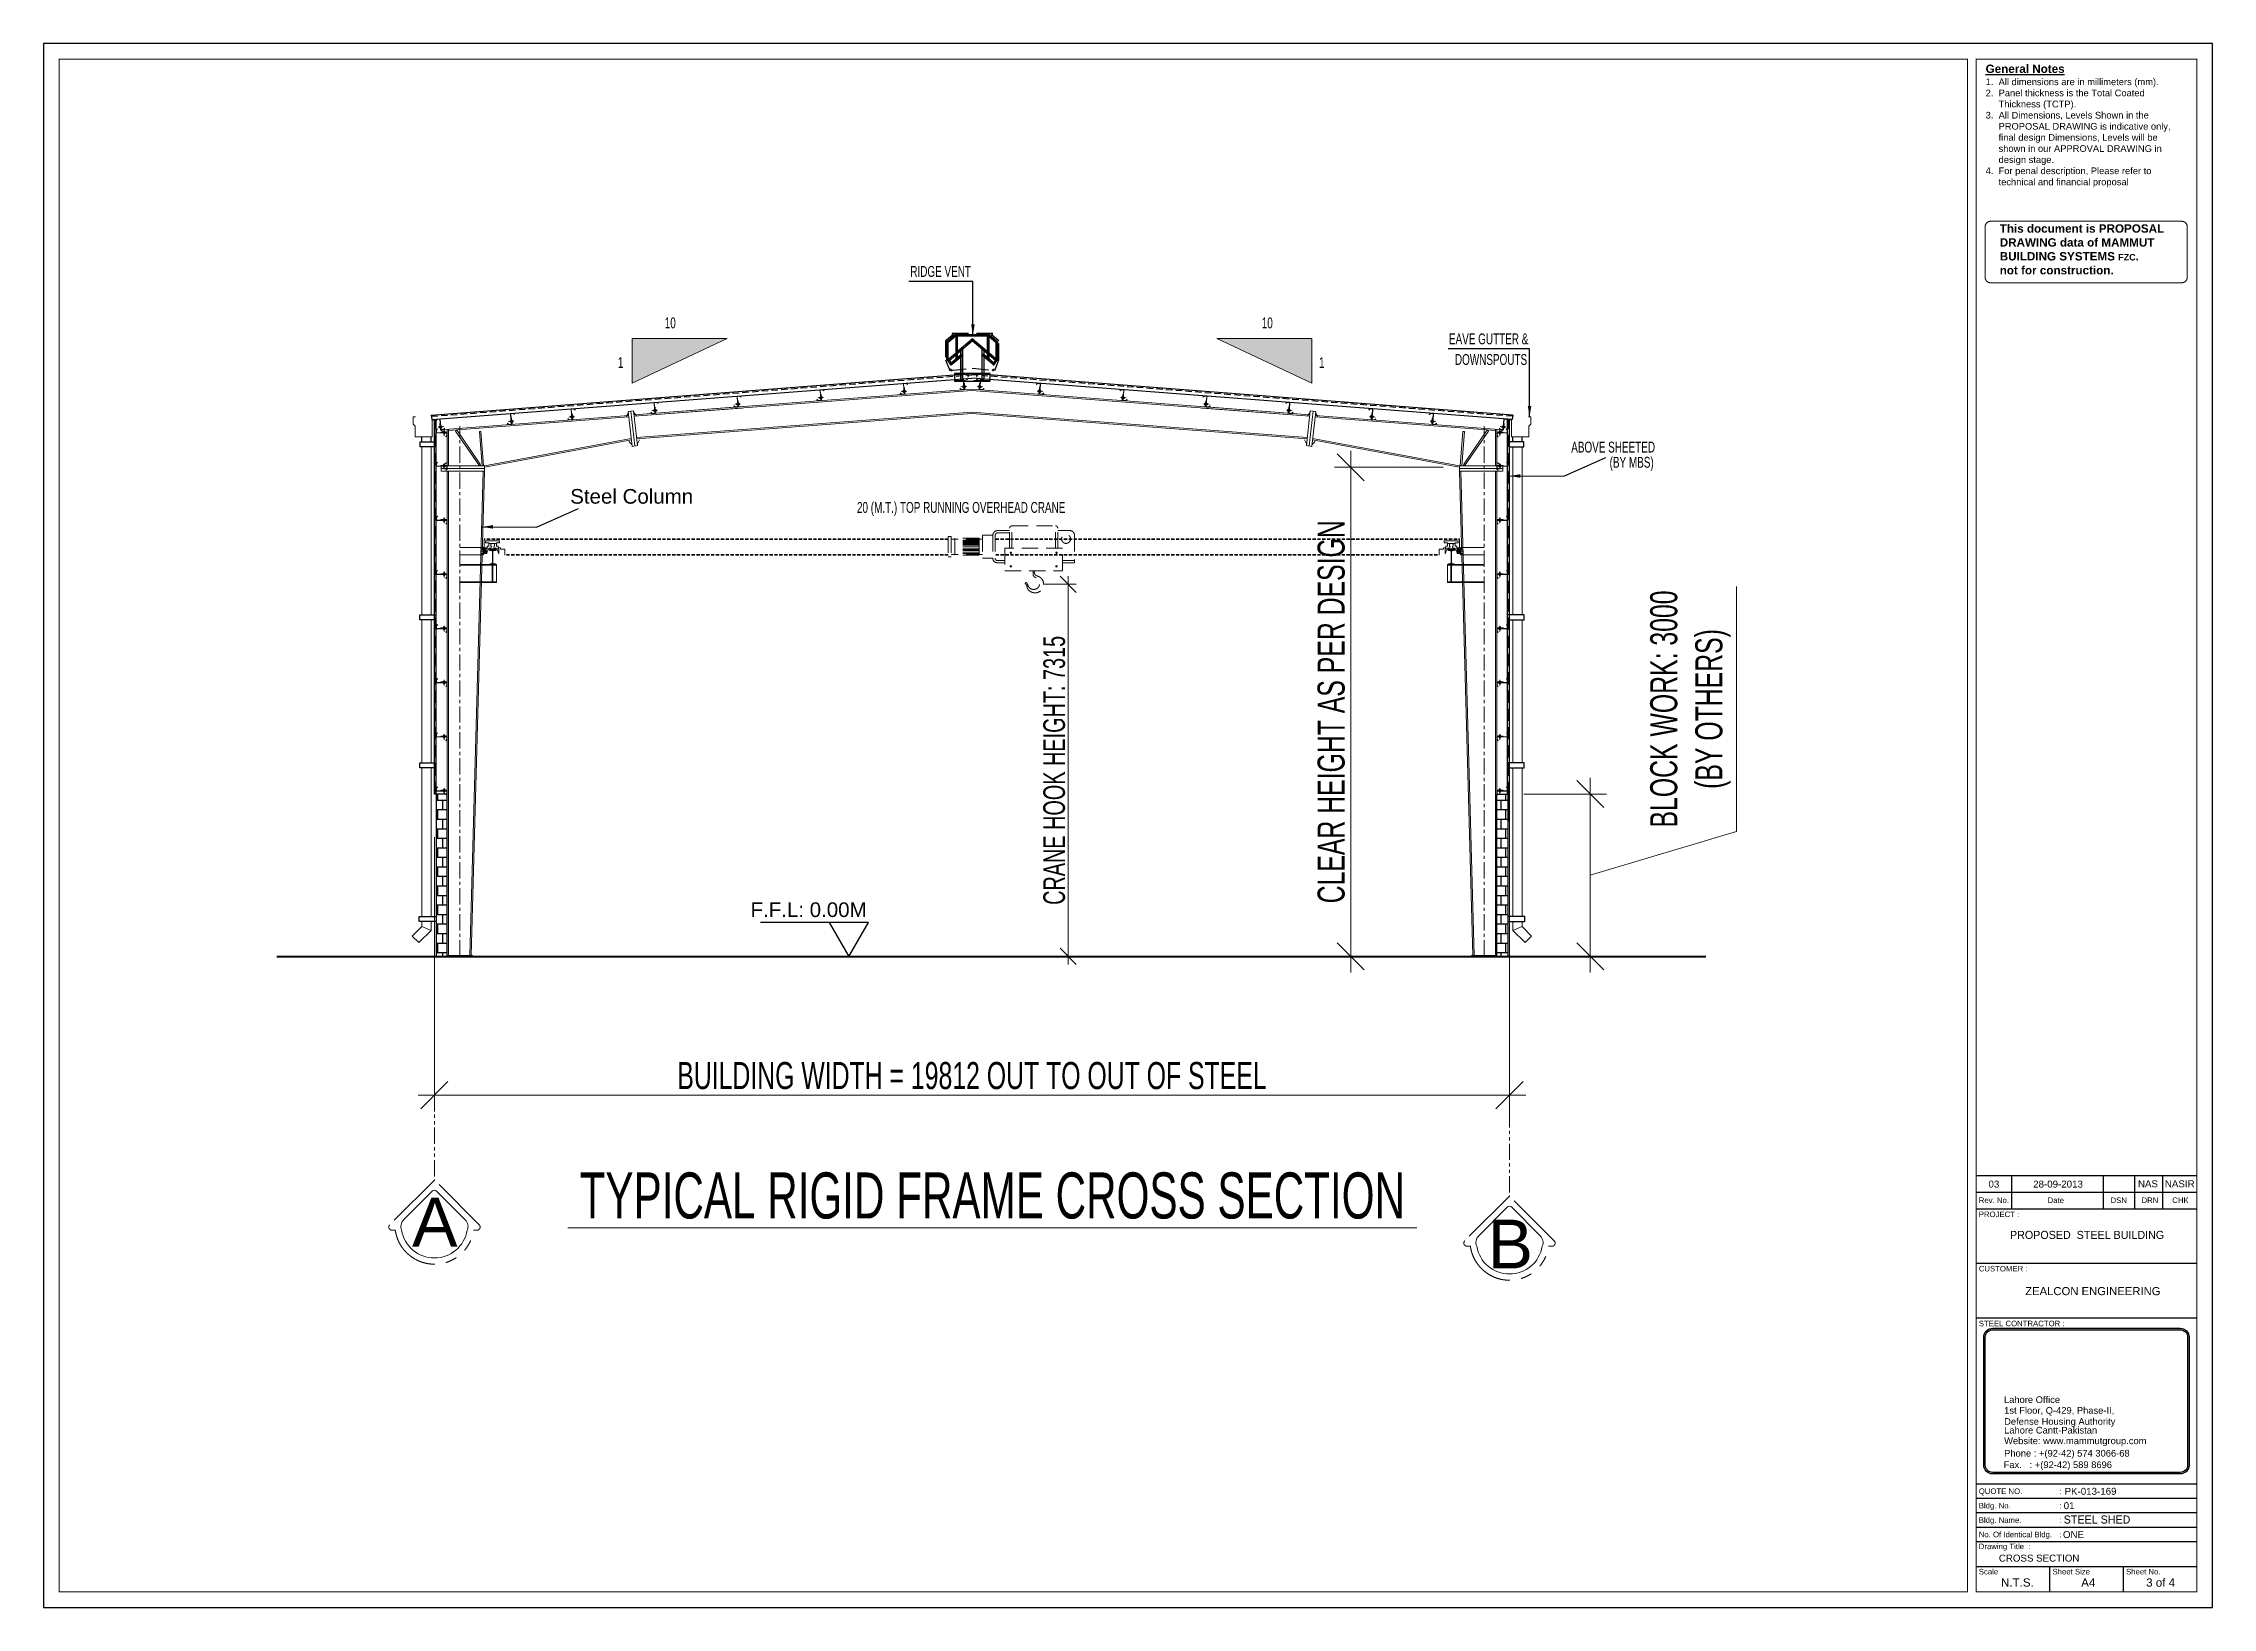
# Model space of a CAD drawing. Extents: x -3729008 to 1589893, y 87560 to 3841399.
# Drawn here: x -3510324 to -3470260, y 3759236 to 3788138 of the extents above; entities that cross this region are included whole.
import ezdxf
from ezdxf.enums import TextEntityAlignment as Align

# ---------------------------------------------------------------- set-up
doc = ezdxf.new("R2010")
doc.units = 0
doc.header["$LTSCALE"] = 1200
doc.header["$MEASUREMENT"] = 0
for name, pattern in [('CENTER', [2, 1.25, -0.25, 0.25, -0.25]), ('DASHED2', [0.375, 0.25, -0.125]), ('HIDDEN', [0.375, 0.25, -0.125]), ('PHANTOM', [2.5, 1.25, -0.25, 0.25, -0.25, 0.25, -0.25])]:
    doc.linetypes.add(name, pattern=pattern)
doc.layers.get('0').update_dxf_attribs({"linetype": 'CONTINUOUS'})
doc.layers.get('DEFPOINTS').update_dxf_attribs({"linetype": 'CONTINUOUS'})
for name, color, linetype in [('-EQ_VHCL', 65, 'CONTINUOUS'), ('GRID', 3, 'CONTINUOUS'), ('REW', 7, 'CONTINUOUS'), ('RIDGE VENT', 7, 'CONTINUOUS'), ('TEX', 1, 'CONTINUOUS'), ('TitleBlock', 7, 'CONTINUOUS'), ('WALL OF PRODUTION', 3, 'CONTINUOUS')]:
    doc.layers.add(name, color=color, linetype=linetype)
for name, color, linetype, lineweight in [('Crane', 30, 'CONTINUOUS', 0), ('Dim.', 7, 'CONTINUOUS', 5), ('Girts & Purlins', 8, 'CONTINUOUS', 5), ('Section Base Line', 3, 'CONTINUOUS', 40), ('Section Frame', 14, 'CONTINUOUS', 9), ('Slope Sign', 8, 'CONTINUOUS', 5), ('Splice-conection-clips', 20, 'CONTINUOUS', 5), ('Tex Sheet Name', 5, 'CONTINUOUS', 0)]:
    doc.layers.add(name, color=color, linetype=linetype, lineweight=lineweight)
doc.styles.add('ARIAL', font='arial.ttf', dxfattribs={"width": 0.92})
doc.styles.add('DIMENSON', font='romans.shx', dxfattribs={"width": 0.8})
doc.styles.add('HEADINGM', font='arial.ttf', dxfattribs={"height": 320})
doc.styles.add('SEAL-2', font='arial.ttf')
doc.styles.add('Shahbaz (Arial)', font='ARIALN.TTF', dxfattribs={"width": 0.8})
doc.styles.add('Title2', font='arial.ttf')
doc.dimstyles.new('Shahbaz (Arial)', dxfattribs={"dimtxt": 350, "dimasz": 300, "dimexe": 250, "dimexo": 300, "dimgap": 100, "dimtad": 1, "dimdec": 0, "dimzin": 0, "dimdsep": 46, "dimtxsty": 'Shahbaz (Arial)', "dimblk": 'OBLIQUE', "dimcen": 0.09, "dimdle": 250, "dimclrd": 8, "dimclre": 8, "dimclrt": 6, "dimadec": 4, "dimazin": 0, "dimtfac": 1, "dimtdec": 0, "dimtofl": 0, "dimtmove": 0, "dimatfit": 3, "dimfxl": 0.2, "dimtolj": 1, "dimtzin": 0, "dimlwd": 5, "dimlwe": 5, "dimarcsym": 0})
doc.dimstyles.new('STANDARD$7', dxfattribs={"dimtxt": 22, "dimasz": 20, "dimexe": 5, "dimexo": 5, "dimgap": 10, "dimtad": 1, "dimdec": 0, "dimzin": 0, "dimdsep": 46, "dimtxsty": 'DIMENSON', "dimcen": 0, "dimclrd": 2, "dimclre": 2, "dimclrt": 7, "dimadec": 0, "dimazin": 0, "dimtfac": 1, "dimtdec": 0, "dimtix": 1, "dimtmove": 0, "dimatfit": 3, "dimfxl": 1, "dimtolj": 1, "dimtzin": 0, "dimarcsym": 0})

msp = doc.modelspace()

# ---------------------------------------------------------------- texts
at = {"color": 8, "style": 'ARIAL'}
for s, height, p in [('Rev. No.', 102.5, (-3474578.6, 3766711.8)), ('Date', 102.5, (-3473307.8, 3766711.8)), ('DSN', 102.5, (-3472145.7, 3766711.8)), ('DRN', 102.5, (-3471572.7, 3766711.8)), ('CHK', 102.5, (-3471005.3, 3766711.8)), ('PROJECT :', 102.5, (-3474578.6, 3766451.6)), ('CUSTOMER :', 102.5, (-3474578.6, 3765447.7)), ('STEEL CONTRACTOR :', 102.496, (-3474578.6, 3764434.8))]:
    msp.add_text(s, height=height, dxfattribs=at).set_placement(p)
at = {"color": 3, "style": 'ARIAL'}
for s, height, p in [('03', 128.59, (-3474399.8, 3766997.6)), ('NAS', 128.59, (-3471639.3, 3767002.7)), ('NASIR', 128.59, (-3471142, 3767002.7)), ('PK-013-169', 128.59, (-3472994.6, 3761321)), ('01', 128.59, (-3473010.7, 3761055.5)), ('ONE', 128.59, (-3473024.7, 3760523.6)), ('CROSS SECTION ', 128.586, (-3474208.2, 3760086.5)), ('N.T.S.', 152.81, (-3474168.5, 3759624.1)), ('A4', 152.81, (-3472687.5, 3759624.1)), ('3 of 4', 152.81, (-3471487.4, 3759624.1))]:
    msp.add_text(s, height=height, dxfattribs=at).set_placement(p)
for s, height, p in [('28-09-2013', 128.59, (-3473115.2, 3766997.4)), ('ZEALCON ENGINEERING', 149.085, (-3472472.4, 3765009.9))]:
    msp.add_text(s, height=height, dxfattribs=at).set_placement(p, align=Align.CENTER)
at = {"color": 3, "style": 'ARIAL', "width": 0.95}
msp.add_text('PROPOSED  STEEL BUILDING', height=149.085, dxfattribs=at).set_placement((-3472578.8, 3766048.2), align=Align.CENTER)
at = {"style": 'ARIAL'}
for s, height, p in [('QUOTE NO.', 102.5, (-3474578.7, 3761335.5)), (':', 102.5, (-3473091.8, 3761335.5)), ('Bldg. No.', 102.5, (-3474578.7, 3761069)), ('Bldg. Name.', 102.496, (-3474578.7, 3760802.7)), (':', 102.5, (-3473091.8, 3761069.2)), (':', 102.5, (-3473091.8, 3760803)), ('No. Of Identical Bldg.', 102.496, (-3474578.7, 3760536.4)), (':', 102.5, (-3473091.8, 3760536.7))]:
    msp.add_text(s, height=height, dxfattribs=at).set_placement(p)
at = {"color": 3, "style": 'ARIAL', "width": 0.95}
msp.add_text('STEEL SHED', height=149.09, dxfattribs=at).set_placement((-3473010.7, 3760789.6))
at = {"color": 134, "style": 'ARIAL'}
for s, height, p in [('Drawing Title  :', 102.496, (-3474578.7, 3760316.6)), ('Scale', 102.5, (-3474578.7, 3759849.7)), ('Sheet Size', 102.5, (-3473217.5, 3759849.7)), ('Sheet No.', 102.5, (-3471858.7, 3759849.7))]:
    msp.add_text(s, height=height, dxfattribs=at).set_placement(p)
at = {"layer": 'Dim.', "linetype": 'Continuous', "lineweight": 9, "style": 'Shahbaz (Arial)', "width": 0.8}
for s, p in [('RIDGE VENT ', (-3494312.3, 3783823.6)), ('10', (-3498848.1, 3782873.5)), ('10', (-3487821.7, 3782873.5)), ('EAVE GUTTER & ', (-3484364.7, 3782578.2)), ('1', (-3499715.3, 3782140)), ('1', (-3486764.2, 3782140)), ('DOWNSPOUTS', (-3484253.9, 3782197.3)), ('ABOVE SHEETED', (-3482106.1, 3780578.4)), ('(BY MBS)', (-3481397.2, 3780298)), ('20 (M.T.) TOP RUNNING OVERHEAD CRANE', (-3495298.3, 3779463.8))]:
    msp.add_text(s, height=200, dxfattribs=at).set_placement(p)
at = {"layer": 'GRID', "lineweight": 5, "style": 'HEADINGM'}
for s, p in [('A', (-3503515.2, 3765906.7)), ('B', (-3483651.3, 3765503.4))]:
    msp.add_text(s, height=901.9, dxfattribs=at).set_placement(p)
at = {"layer": 'TEX', "style": 'SEAL-2'}
msp.add_text('Steel Column', height=270.697, dxfattribs=at).set_placement((-3500593.8, 3779633.1))
at = {"layer": 'TEX', "insert": (-3496191.7, 3772355.2), "char_height": 270.697, "attachment_point": 5, "style": 'SEAL-2'}
msp.add_mtext('\\PF.F.L: 0.00M', dxfattribs=at)
at = {"layer": 'Tex Sheet Name', "color": 5, "style": 'Shahbaz (Arial)', "width": 0.8}
msp.add_text('%%U TYPICAL RIGID FRAME CROSS SECTION ', height=850.669, dxfattribs=at).set_placement((-3500637.8, 3766425.9))
at = {"layer": 'TitleBlock', "color": 7, "style": 'Title2'}
for s, p in [('Lahore Office', (-3474114.2, 3763017.3)), ('1st Floor, Q-429, Phase-II,', (-3474110.8, 3762818.5)), ('Defense Housing Authority', (-3474110.8, 3762614.2)), ('Lahore Cantt-Pakistan', (-3474110.8, 3762452.9)), ('Website: www.mammutgroup.com', (-3474110.8, 3762256.7)), ('Phone : +(92-42) 574 3066-68', (-3474110.8, 3762026.8)), (' Fax.   : +(92-42) 589 8696', (-3474167.8, 3761814.5))]:
    msp.add_text(s, height=123.599, dxfattribs=at).set_placement(p)

# ---------------------------------------------------------------- blocks, each defined once
blk = doc.blocks.new('notes')
at = {"layer": 'TitleBlock', "color": 8, "ltscale": 0.75, "const_width": 0.2}
blk.add_lwpolyline([(-38.6202, -30.415693), (-2.809642, -30.415693, -0.414214), (-1.786634, -31.438701), (-1.786634, -40.908415, -0.414214), (-2.809642, -41.931423), (-38.6202, -41.931423, -0.414214), (-39.643209, -40.908415), (-39.643209, -31.438701, -0.414214)], format="xyb", close=True, dxfattribs=at)
at = {"layer": 'TitleBlock', "ltscale": 0.75, "char_height": 1.25, "attachment_point": 1, "style": 'Title2'}
for s, insert, width in [('{\\fArial|b1|i0|c0|p34;\\H1.25x;\\L\\C3;General Notes}\\P1.  All dimensions are in millimeters (mm).\\P2.  Panel thickness is the Total Coated \\P     Thickness (TCTP).\\P3.  All Dimensions, Levels Shown in the \\P     PROPOSAL DRAWING is indicative only, \\P     final design Dimensions, Levels will be \\P     shown in our APPROVAL DRAWING in \\P     design stage.\\P4.  For penal description, Please refer to \\P     technical and financial proposal', (-39.5448, -1.055415), 37.585535), ('{\\fArial|b1|i0|c0|p34;\\H1.25x;This document is PROPOSAL DRAWING data of \\C4;MAMMUT BUILDING SYSTEMS \\H0.768x;FZC\\H1.3021x;.\\C256;   not for construction.}', (-36.906226, -30.985452), 31.085748)]:
    blk.add_mtext(s, dxfattribs=dict(at, insert=insert, width=width))
blk = doc.blocks.new('PURLIN')
at = {"layer": 'Girts & Purlins'}
for p, q in [((62555.486321, -21401.557182), (62537.413272, -21220.822201)), ((62541.605203, -21219.317418), (62559.893217, -21402.202104)), ((62588.311843, -21211.390061), (62544.507315, -21215.770409)), ((62545.152237, -21211.363513), (62588.772349, -21207.001606)), ((62611.909029, -21229.470565), (62590.686394, -21212.106507)), ((62592.729935, -21208.195683), (62614.645167, -21226.126413)), ((62614.645167, -21226.126413), (62611.909029, -21229.470565)), ((62483.975618, -21396.766466), (62486.711755, -21393.422315)), ((62505.89085, -21414.697197), (62483.975618, -21396.766466)), ((62486.711755, -21393.422315), (62507.241794, -21410.2197)), ((62552.154252, -21411.660793), (62509.848435, -21415.891274)), ((62511.199379, -21411.413777), (62550.649468, -21407.468862)), ((62550.864691, -21296.018747), (62560.077743, -21295.097442)), ((62562.310637, -21410.478801), (62550.864691, -21296.018747)), ((62560.077743, -21295.097442), (62571.540137, -21409.722229)), ((62571.540137, -21409.722229), (62562.327117, -21410.643531))]:
    blk.add_line(p, q, dxfattribs=at)
at = {"layer": 'Girts & Purlins', "linetype": 'CENTER'}
blk.add_lwpolyline([(62604.182862, -21351.794746), (62499.513834, -21362.261399)], dxfattribs=at)
at = {"layer": 'Girts & Purlins'}
for points in [[(62538.133894, -21365.042429), (62528.707071, -21365.991365), (62526.991586, -21365.043033), (62526.439723, -21359.604016), (62525.887861, -21354.164999), (62527.376286, -21352.875485), (62536.803108, -21351.926549)], [(62527.376286, -21352.875485), (62528.707071, -21365.991365)], [(62536.420327, -21348.153955), (62538.516875, -21368.816999)], [(62548.826585, -21350.707601), (62538.041798, -21351.793234)], [(62549.71763, -21347.011712), (62551.77261, -21367.265073)], [(62581.323139, -21343.478175), (62583.419687, -21364.141219)]]:
    blk.add_lwpolyline(points, dxfattribs=at)
for points in [[(62550.15737, -21363.823481), (62539.380476, -21364.916944, -0.184417), (62538.04969, -21351.801064, -0.366774), (62537.427488, -21344.689672), (62548.007716, -21343.616163, -0.366774), (62548.826585, -21350.707601, -0.184417), (62550.15737, -21363.823481, -0.366774), (62550.779573, -21370.934874), (62540.199344, -21372.008383, -0.367985), (62539.380476, -21364.916944)], [(62565.447028, -21348.899794), (62580.452116, -21347.389332, 0.376857), (62579.505639, -21340.164422), (62564.715252, -21341.653272), (62567.509764, -21369.24182), (62582.304827, -21367.752499, 0.376857), (62581.780822, -21360.484724), (62566.775735, -21361.995186)], [(62581.790324, -21360.494109, 0.184417), (62580.459539, -21347.37823)]]:
    blk.add_lwpolyline(points, format="xyb", dxfattribs=at)
for centre, radius, start, end in [((62546.012099, -21219.96234), 8.641712, 95.710458, 185.710458), ((62544.829763, -21218.994969), 3.240642, 95.710458, 185.710458), ((62588.634291, -21214.614621), 3.240642, 50.710458, 95.710458), ((62589.309763, -21212.375872), 5.40107, 50.710458, 95.710458), ((62509.311021, -21410.517007), 5.40107, 230.710458, 275.710458), ((62510.661966, -21406.039511), 5.40107, 230.710458, 275.710458), ((62550.112054, -21402.094596), 5.40107, 275.710458, 5.710458), ((62551.29439, -21403.061966), 8.641712, 275.710458, 5.710458)]:
    blk.add_arc(centre, radius, start, end, dxfattribs=at)
blk = doc.blocks.new('_Oblique')
at = {"color": 0, "linetype": 'ByBlock', "lineweight": -2}
blk.add_line((-0.5, -0.5), (0.5, 0.5), dxfattribs=at)
blk = doc.blocks.new('*D104')
at = {"layer": 'DEFPOINTS', "color": 0, "lineweight": 0, "ltscale": 0.9, "transparency": 16777216}
for p in [(-3484168.502212, 3780306.766286), (-3486179.098561, 3771268.485308), (-3483951.064322, 3771268.485308)]:
    blk.add_point(p, dxfattribs=at)
at = {"layer": 'Dim.', "color": 8, "lineweight": 5, "ltscale": 0.9, "transparency": 16777216}
for p, q in [((-3486179.098561, 3780606.766286), (-3486179.098561, 3770968.485308)), ((-3484468.502212, 3780306.766286), (-3486479.098561, 3780306.766286)), ((-3484251.064322, 3771268.485308), (-3486479.098561, 3771268.485308))]:
    blk.add_line(p, q, dxfattribs=at)
at = {"layer": 'Dim.', "color": 8, "lineweight": 5, "ltscale": 0.9, "transparency": 16777216, "xscale": 500, "yscale": 500, "zscale": 500}
for p, rotation in [((-3486179.098561, 3780306.766286), 90), ((-3486179.098561, 3771268.485308), 270)]:
    blk.add_blockref('_Oblique', p, dxfattribs=dict(at, rotation=rotation))
at = {"layer": 'Dim.', "color": 4, "ltscale": 0.9, "transparency": 16777216, "insert": (-3486537.795696, 3775787.625797), "char_height": 500, "attachment_point": 5, "rotation": 90, "style": 'Shahbaz (Arial)'}
blk.add_mtext('\\A1;CLEAR HEIGHT AS PER DESIGN', dxfattribs=at)
blk = doc.blocks.new('girts')
at = {"layer": 'Girts & Purlins'}
for points in [[(59877.494009, -23309.895825, -0.414214), (59868.852317, -23301.254093), (59868.85242, -23257.416433, -0.198912), (59870.434366, -23253.597303), (59890.456757, -23233.575007), (59893.512056, -23236.630321), (59874.122442, -23256.019844, 0.198912), (59873.173274, -23258.311321), (59873.173171, -23302.334317, 0.414214), (59876.413805, -23305.574967), (60060.210595, -23305.575419, -0.414214), (60068.852286, -23314.217151), (60068.852186, -23356.733961, -0.198912), (60067.27024, -23360.553091), (60047.24785, -23380.575387), (60044.19255, -23377.520073), (60062.949389, -23358.763324, 0.198912), (60064.531334, -23354.944194), (60064.531428, -23315.297355, 0.414214), (60059.13037, -23309.896272), (59877.494008, -23309.895825)], [(60007.725439, -23294.745392), (60007.715535, -23279.664476, 0.376857), (60000.432303, -23279.887349), (60000.442066, -23294.752481), (60028.171761, -23294.717), (60028.161995, -23279.84717, 0.376857), (60020.878148, -23279.645403), (60020.888052, -23294.72632)], [(60021.053684, -23311.444133), (60021.06938, -23322.276348, -0.184417), (60007.886174, -23322.29545, -0.366774), (60000.748162, -23322.206954), (60000.732753, -23311.572415, -0.366774), (60007.870478, -23311.463235, -0.184417), (60021.053684, -23311.444133, -0.366774), (60028.191696, -23311.532628), (60028.207105, -23322.167167, -0.367985), (60021.06938, -23322.276348)], [(60020.888433, -23279.636883, 0.184417), (60007.705226, -23279.655985)]]:
    blk.add_lwpolyline(points, format="xyb", dxfattribs=at)
for points in [[(60068.686758, -23303.993558), (59953.655834, -23303.993499), (59953.655834, -23294.734496), (60068.852311, -23294.734581), (60068.852311, -23303.993551)], [(60003.910459, -23278.408601), (60024.679569, -23278.378507)], [(60004.095037, -23323.553826), (60024.864148, -23323.523732)], [(60004.281593, -23310.208857), (60024.638919, -23310.17936)], [(60007.870478, -23311.463235), (60007.877597, -23322.302524)], [(60021.070203, -23323.529229), (60021.076425, -23333.003691), (60019.962103, -23334.6163), (60014.495166, -23334.624221), (60009.028229, -23334.632143), (60007.893219, -23333.022793), (60007.886997, -23323.548331)], [(60007.893219, -23333.022793), (60021.076425, -23333.003691)]]:
    blk.add_lwpolyline(points, dxfattribs=at)
at = {"layer": 'Girts & Purlins', "linetype": 'CENTER'}
blk.add_lwpolyline([(60014.460383, -23256.489855), (60014.460135, -23361.680902)], dxfattribs=at)
blk = doc.blocks.new('*D105')
at = {"layer": 'DEFPOINTS', "color": 0, "lineweight": 0, "ltscale": 0.9, "transparency": 16777216}
for p in [(-3483280.021189, 3774268.493843), (-3481753.817224, 3774268.493843), (-3483280.248389, 3771268.93633)]:
    blk.add_point(p, dxfattribs=at)
at = {"layer": 'Dim.', "color": 8, "lineweight": 5, "ltscale": 0.9, "transparency": 16777216}
for p, q in [((-3479056.716269, 3773577.845373), (-3479056.716269, 3778101.719861)), ((-3481753.817224, 3770968.93633), (-3481753.817224, 3774568.493843)), ((-3482980.021189, 3774268.493843), (-3481453.817224, 3774268.493843)), ((-3481753.817224, 3772768.715087), (-3479056.716269, 3773577.845373)), ((-3482980.248389, 3771268.93633), (-3481453.817224, 3771268.93633))]:
    blk.add_line(p, q, dxfattribs=at)
at = {"layer": 'Dim.', "color": 8, "lineweight": 5, "ltscale": 0.9, "transparency": 16777216, "xscale": 500, "yscale": 500, "zscale": 500}
for p, rotation in [((-3481753.817224, 3774268.493843), 90), ((-3481753.817224, 3771268.93633), 270)]:
    blk.add_blockref('_Oblique', p, dxfattribs=dict(at, rotation=rotation))
at = {"layer": 'Dim.', "color": 4, "ltscale": 0.9, "transparency": 16777216, "insert": (-3479905.749921, 3775839.782617), "char_height": 500, "attachment_point": 5, "rotation": 90, "style": 'Shahbaz (Arial)'}
blk.add_mtext('\\A1;BLOCK WORK: 3000 \\P(BY OTHERS)', dxfattribs=at)
blk = doc.blocks.new('*D106')
at = {"layer": 'DEFPOINTS', "color": 0, "lineweight": 0, "ltscale": 0.9, "transparency": 16777216}
for p in [(-3483246.351821, 3779268.91634), (-3503101.957122, 3773768.493844), (-3483246.351821, 3768704.869891)]:
    blk.add_point(p, dxfattribs=at)
at = {"layer": 'Dim.', "color": 8, "lineweight": 5, "ltscale": 0.9, "transparency": 16777216}
for p, q in [((-3483246.351821, 3778968.91634), (-3483246.351821, 3768404.869891)), ((-3503101.957122, 3773468.493844), (-3503101.957122, 3768404.869891)), ((-3503401.957122, 3768704.869891), (-3482946.351821, 3768704.869891))]:
    blk.add_line(p, q, dxfattribs=at)
at = {"layer": 'Dim.', "color": 8, "lineweight": 5, "ltscale": 0.9, "transparency": 16777216, "xscale": 500, "yscale": 500, "zscale": 500, "rotation": 180}
blk.add_blockref('_Oblique', (-3503101.957122, 3768704.869891), dxfattribs=at)
at = {"layer": 'Dim.', "color": 8, "lineweight": 5, "ltscale": 0.9, "transparency": 16777216, "xscale": 500, "yscale": 500, "zscale": 500}
blk.add_blockref('_Oblique', (-3483246.351821, 3768704.869891), dxfattribs=at)
at = {"layer": 'Dim.', "color": 4, "ltscale": 0.9, "transparency": 16777216, "insert": (-3493174.154472, 3769063.567026), "char_height": 500, "attachment_point": 5, "style": 'Shahbaz (Arial)'}
blk.add_mtext('\\A1;BUILDING WIDTH = 19812 OUT TO OUT OF STEEL', dxfattribs=at)
blk = doc.blocks.new('*D107')
at = {"layer": 'DEFPOINTS', "color": 0, "lineweight": 0, "ltscale": 0.9, "transparency": 16777216}
for p in [(-3492009.496964, 3778143.773626), (-3492303.217891, 3771268.493843), (-3491396.963907, 3771268.493843)]:
    blk.add_point(p, dxfattribs=at)
at = {"layer": 'Dim.', "color": 8, "lineweight": 5, "ltscale": 0.9, "transparency": 16777216}
for p, q in [((-3491859.496964, 3778143.773626), (-3491246.963907, 3778143.773626)), ((-3491396.963907, 3778293.773626), (-3491396.963907, 3771118.493843)), ((-3492153.217891, 3771268.493843), (-3491246.963907, 3771268.493843))]:
    blk.add_line(p, q, dxfattribs=at)
at = {"layer": 'Dim.', "color": 8, "lineweight": 5, "ltscale": 0.9, "transparency": 16777216, "xscale": 300, "yscale": 300, "zscale": 300}
for p, rotation in [((-3491396.963907, 3778143.773626), 90), ((-3491396.963907, 3771268.493843), 270)]:
    blk.add_blockref('_Oblique', p, dxfattribs=dict(at, rotation=rotation))
at = {"layer": 'Dim.', "color": 4, "ltscale": 0.9, "transparency": 16777216, "insert": (-3491653.921615, 3774706.133735), "char_height": 400, "attachment_point": 5, "rotation": 90, "style": 'Shahbaz (Arial)'}
blk.add_mtext('\\A1;CRANE HOOK HEIGHT: 7315', dxfattribs=at)

# ---------------------------------------------------------------- dimensions: what is measured, and where the dimension line sits
at = {"layer": 'Dim.', "ltscale": 0.9}
for base, p1, p2, text, override, picture, middle in [((-3486179.1, 3771268.5), (-3484168.5, 3780306.8), (-3483951.1, 3771268.5), 'CLEAR HEIGHT AS PER DESIGN', {"dimtxt": 500, "dimasz": 500, "dimexe": 300, "dimdle": 300, "dimclrt": 4, "dimtmove": 1}, '*D104', (-3486537.8, 3775787.6)), ((-3491397, 3771268.5), (-3492009.5, 3778143.8), (-3492303.2, 3771268.5), 'CRANE HOOK HEIGHT: 7315', {"dimtxt": 400, "dimasz": 300, "dimexe": 150, "dimexo": 150, "dimgap": 50, "dimdle": 150, "dimclrt": 4, "dimfxl": 500}, '*D107', (-3491653.9, 3774706.1)), ((-3481753.8, 3774268.5), (-3483280.2, 3771268.9), (-3483280, 3774268.5), 'BLOCK WORK: <> \\P(BY OTHERS)', {"dimtxt": 500, "dimasz": 500, "dimexe": 300, "dimdle": 300, "dimclrt": 4, "dimtmove": 1}, '*D105', (-3479905.7, 3773677.8))]:
    dim = msp.add_linear_dim(base=base, p1=p1, p2=p2, angle=90, text=text, dimstyle='Shahbaz (Arial)', override=override, dxfattribs=at)
    dim.commit()
    dim.dimension.update_dxf_attribs({"geometry": picture, "text_midpoint": middle})
dim = msp.add_linear_dim(base=(-3483246.4, 3768704.9), p1=(-3503102, 3773768.5), p2=(-3483246.4, 3779268.9), text='BUILDING WIDTH = 19812 OUT TO OUT OF STEEL', dimstyle='Shahbaz (Arial)', override={"dimtxt": 500, "dimasz": 500, "dimexe": 300, "dimdle": 300, "dimclrt": 4, "dimtmove": 1}, dxfattribs=at)
dim.commit()
dim.dimension.update_dxf_attribs({"geometry": '*D106', "text_midpoint": (-3493174.2, 3769063.6)})

# ---------------------------------------------------------------- hatches: boundary and pattern name
h = msp.add_hatch()
h.set_pattern_fill('AR-B88', color=1, scale=22, style=0)
h.set_pattern_definition([(7e-15, (-5896548.23, 3297723.84), (0, 176), []), (90, (-5896548.23, 3297723.84), (-88, 176), [176, -176])])
h.paths.add_polyline_path([(-3502867.9, 3774268.5), (-3503068.1, 3774268.5), (-3503068.1, 3771268.5), (-3502868.1, 3771268.5)])
h = msp.add_hatch()
h.set_pattern_fill('AR-B88', color=1, scale=22, style=0)
h.set_pattern_definition([(180, (-1089799.88, 3297723.84), (0, 176), []), (90, (-1089799.88, 3297723.84), (88, 176), [176, -176])])
h.paths.add_polyline_path([(-3483480.2, 3774268.5), (-3483280, 3774268.5), (-3483280, 3771268.5), (-3483480, 3771268.5)])
h = msp.add_hatch(color=172)
h.paths.add_polyline_path([(-3474322.1, 3764396.9, 0.4142136), (-3474486.4, 3764232.6), (-3474486.4, 3761870.6, 0.4142136), (-3474322.1, 3761706.3), (-3470858.8, 3761706.3, 0.4142136), (-3470694.6, 3761870.6), (-3470694.6, 3764232.6, 0.4142136), (-3470858.8, 3764396.9)])
h.paths.add_polyline_path([(-3474322.1, 3764368.7, 0.4142136), (-3474458.2, 3764232.6), (-3474458.2, 3761870.6, 0.4142136), (-3474322.1, 3761734.5), (-3470858.8, 3761734.5, 0.4142136), (-3470722.7, 3761870.6), (-3470722.7, 3764232.6, 0.4142136), (-3470858.8, 3764368.7)], flags=16)
at = {"layer": 'Slope Sign', "ltscale": 0.75}
h = msp.add_hatch(color=256, dxfattribs=at)
h.set_gradient(color1=(128, 128, 128), color2=(145, 145, 145), one_color=1, tint=0.57, name='INVCYLINDER')
h.paths.add_polyline_path([(-3499449.4, 3782683.4), (-3499449.4, 3781857.6), (-3497695.3, 3782683.4)])
h = msp.add_hatch(color=256, dxfattribs=at)
h.set_gradient(color1=(128, 128, 128), color2=(145, 145, 145), one_color=1, tint=0.57, name='INVCYLINDER')
h.paths.add_polyline_path([(-3499449.2, 3782683.4), (-3499449.2, 3781857.6), (-3497695.1, 3782683.4)])
h = msp.add_hatch(color=256, dxfattribs=at)
h.set_gradient(color1=(128, 128, 128), color2=(145, 145, 145), one_color=1, tint=0.57, name='INVCYLINDER')
h.paths.add_polyline_path([(-3486898.9, 3782683.4), (-3486898.9, 3781857.6), (-3488653, 3782683.4)])
h = msp.add_hatch(color=256, dxfattribs=at)
h.set_gradient(color1=(128, 128, 128), color2=(145, 145, 145), one_color=1, tint=0.57, name='INVCYLINDER')
h.paths.add_polyline_path([(-3486898.7, 3782683.4), (-3486898.7, 3781857.6), (-3488652.8, 3782683.4)])

# ---------------------------------------------------------------- linework, layer by layer
at = {"layer": '-EQ_VHCL', "color": 9, "lineweight": 30}
msp.add_lwpolyline([(-3470260.3, 3759236.2), (-3470260.3, 3788138), (-3510324.3, 3788138), (-3510324.3, 3759236.2)], close=True, dxfattribs=at)
at = {"color": 7}
for p, q in [((-3493265.7, 3782027.1), (-3493246.9, 3781993.7)), ((-3493246.9, 3781993.7), (-3493253.1, 3781968.9)), ((-3493071.6, 3782027.1), (-3493090.4, 3781993.7)), ((-3493090.4, 3781993.7), (-3493084.2, 3781968.9)), ((-3474627.8, 3767217.9), (-3470549.9, 3767217.9)), ((-3473968.8, 3766606.2), (-3473968.8, 3767217.9)), ((-3472275.5, 3766606.2), (-3472275.5, 3767217.9)), ((-3471694.9, 3766606.2), (-3471694.9, 3767217.9)), ((-3471177.3, 3766606.2), (-3471177.3, 3767217.9)), ((-3474627.8, 3766912.1), (-3470549.9, 3766912.1)), ((-3474627.8, 3766606.2), (-3470549.9, 3766606.2)), ((-3474627.8, 3765602.4), (-3470549.9, 3765602.4)), ((-3474627.8, 3764589.4), (-3470549.9, 3764589.4)), ((-3474627.8, 3761523.9), (-3470549.9, 3761523.9)), ((-3474627.8, 3761257.7), (-3470549.9, 3761257.7)), ((-3474627.8, 3760991.4), (-3470549.9, 3760991.4)), ((-3474627.8, 3760725.2), (-3470549.9, 3760725.2)), ((-3474627.8, 3760725.2), (-3470549.9, 3760725.2)), ((-3474627.8, 3760458.9), (-3470549.9, 3760458.9)), ((-3474627.8, 3759994.1), (-3470549.9, 3759994.1)), ((-3473268.5, 3759529.4), (-3473268.5, 3759994.1)), ((-3471909.2, 3759529.4), (-3471909.2, 3759994.1))]:
    msp.add_line(p, q, dxfattribs=at)
at = {"color": 141}
for p, q in [((-3503337.7, 3780777.4), (-3503337.7, 3780869)), ((-3503165.2, 3780777.4), (-3503165.2, 3780869)), ((-3483182.9, 3780777.4), (-3483182.9, 3780869)), ((-3483010.4, 3780777.4), (-3483010.4, 3780869))]:
    msp.add_line(p, q, dxfattribs=at)
at = {"color": 141, "lineweight": 13}
for p, q in [((-3503337.7, 3780779.6), (-3503337.7, 3780777.4)), ((-3503337.5, 3780683.6), (-3503337.5, 3778315)), ((-3503165.2, 3780779.6), (-3503165.2, 3780777.4)), ((-3503165.1, 3780683.6), (-3503165, 3778315)), ((-3483183.1, 3780683.6), (-3483183.1, 3778315)), ((-3483182.9, 3780779.6), (-3483182.9, 3780777.4)), ((-3483010.6, 3780683.6), (-3483010.6, 3778315)), ((-3483010.4, 3780779.6), (-3483010.4, 3780777.4)), ((-3503337.5, 3777579.8), (-3503337.5, 3780221.3)), ((-3503165.1, 3777579.8), (-3503165, 3780221.3)), ((-3483183.1, 3777579.8), (-3483183.1, 3780221.3)), ((-3483010.6, 3777579.8), (-3483010.6, 3780221.3)), ((-3503337.5, 3774844.6), (-3503337.5, 3777486.1)), ((-3503165.1, 3774844.6), (-3503165, 3777486.1)), ((-3483183.1, 3774844.6), (-3483183.1, 3777486.1)), ((-3483010.6, 3774844.6), (-3483010.6, 3777486.1)), ((-3503337.5, 3772006.8), (-3503337.5, 3774750.9)), ((-3503165, 3772006.8), (-3503165, 3774750.9)), ((-3483183.1, 3772006.8), (-3483183.1, 3774750.9)), ((-3483010.6, 3772006.8), (-3483010.6, 3774750.9)), ((-3503337.5, 3771818.5), (-3503510.8, 3771645.2)), ((-3503337.5, 3771818.5), (-3503510.8, 3771645.2)), ((-3503388.9, 3771523.2), (-3503510.8, 3771645.2)), ((-3503165, 3771747.1), (-3503388.9, 3771523.2)), ((-3503165, 3771747.1), (-3503388.9, 3771523.2)), ((-3503337.5, 3771913.1), (-3503337.5, 3771818.5)), ((-3503165, 3771747.1), (-3503337.5, 3771818.5)), ((-3503165, 3771747.1), (-3503337.5, 3771818.5)), ((-3503165, 3771913.1), (-3503165, 3771747.1)), ((-3483183.1, 3771913.1), (-3483183.1, 3771747.1)), ((-3483183.1, 3771747.1), (-3483010.6, 3771818.5)), ((-3483183.1, 3771747.1), (-3483010.6, 3771818.5)), ((-3483183.1, 3771747.1), (-3482959.2, 3771523.2)), ((-3483183.1, 3771747.1), (-3482959.2, 3771523.2)), ((-3483010.6, 3771913.1), (-3483010.6, 3771818.5)), ((-3483010.6, 3771818.5), (-3482837.3, 3771645.2)), ((-3483010.6, 3771818.5), (-3482837.3, 3771645.2)), ((-3482959.2, 3771523.2), (-3482837.3, 3771645.2))]:
    msp.add_line(p, q, dxfattribs=at)
at = {"color": 21, "linetype": 'PHANTOM', "lineweight": 9, "ltscale": 0.2}
for p, q in [((-3503102, 3768704.4), (-3503102, 3767135.7)), ((-3483246.4, 3768407.9), (-3483246.4, 3766839.1))]:
    msp.add_line(p, q, dxfattribs=at)
at = {"color": 164, "const_width": 21.1}
for points in [[(-3474787.1, 3759528.6), (-3474787.1, 3787845.5), (-3510031.8, 3787845.5), (-3510031.8, 3759528.6)], [(-3474627.8, 3759528.6), (-3470552.8, 3759528.6), (-3470552.8, 3787845.5), (-3474627.8, 3787845.5)]]:
    msp.add_lwpolyline(points, close=True, dxfattribs=at)
at = {"color": 7, "lineweight": 5, "ltscale": 50, "const_width": 23.2, "flags": 128}
for points in [[(-3493336.4, 3782021.8), (-3493174.1, 3782036.1)], [(-3493011.7, 3782021.8), (-3493174.1, 3782036.1)]]:
    msp.add_lwpolyline(points, dxfattribs=at)
at = {"color": 141, "lineweight": 13}
for points in [[(-3503112, 3781181.1), (-3503141, 3781178.3), (-3503141, 3780869), (-3503459.7, 3780869), (-3503459.7, 3781067.7), (-3503496.8, 3781104.8), (-3503496.8, 3781236), (-3503450, 3781236)], [(-3483236.1, 3781181.1), (-3483207.1, 3781178.3), (-3483207.1, 3780869), (-3482888.4, 3780869), (-3482888.4, 3781067.7), (-3482851.3, 3781104.8), (-3482851.3, 3781236), (-3482898.1, 3781236)]]:
    msp.add_lwpolyline(points, dxfattribs=at)
at = {"color": 141}
for points in [[(-3503102, 3780683.6), (-3503364.9, 3780683.6), (-3503364.9, 3780777.4), (-3503102, 3780777.4)], [(-3483246.1, 3780683.6), (-3482983.2, 3780683.6), (-3482983.2, 3780777.4), (-3483246.1, 3780777.4)], [(-3503068.1, 3777486.1), (-3503374.4, 3777486.1), (-3503374.4, 3777579.8), (-3503068.1, 3777579.8)], [(-3483280, 3777486.1), (-3482973.7, 3777486.1), (-3482973.7, 3777579.8), (-3483280, 3777579.8)], [(-3503068.1, 3774750.9), (-3503374.4, 3774750.9), (-3503374.4, 3774844.6), (-3503068.1, 3774844.6)], [(-3483280, 3774750.9), (-3482973.7, 3774750.9), (-3482973.7, 3774844.6), (-3483280, 3774844.6)], [(-3503069.5, 3771913.1), (-3503386.9, 3771913.1), (-3503386.9, 3772006.8), (-3503068.1, 3772006.8)], [(-3483278.7, 3771913.1), (-3482961.2, 3771913.1), (-3482961.2, 3772006.8), (-3483280, 3772006.8)]]:
    msp.add_lwpolyline(points, dxfattribs=at)
at = {"color": 1}
for points in [[(-3502867.9, 3774268.5), (-3503068.1, 3774268.5), (-3503068.1, 3771268.5), (-3502868.1, 3771268.5)], [(-3483480.2, 3774268.5), (-3483280, 3774268.5), (-3483280, 3771268.5), (-3483480, 3771268.5)]]:
    msp.add_lwpolyline(points, close=True, dxfattribs=at)
at = {"color": 21, "linetype": 'PHANTOM', "lineweight": 9, "ltscale": 0.7}
for points in [[(-3503824.8, 3766209.8, 0.868691), (-3502379.1, 3766209.8), (-3502316.1, 3766209.8, 0.668179), (-3502275.1, 3766308.8), (-3503102, 3767135.7), (-3503928.8, 3766308.8, 0.668179), (-3503887.8, 3766209.8)], [(-3483969.2, 3765913.3, 0.868691), (-3482523.5, 3765913.3), (-3482460.5, 3765913.3, 0.668179), (-3482419.5, 3766012.2), (-3483246.4, 3766839.1), (-3484073.2, 3766012.2, 0.668179), (-3484032.2, 3765913.3)]]:
    msp.add_lwpolyline(points, format="xyb", close=True, dxfattribs=at)
at = {"color": 172}
for points in [[(-3470858.8, 3764396.9, -0.414214), (-3470694.6, 3764232.6), (-3470694.6, 3761870.6, -0.414214), (-3470858.8, 3761706.3), (-3474322.1, 3761706.3, -0.414214), (-3474486.4, 3761870.6), (-3474486.4, 3764232.6, -0.414214), (-3474322.1, 3764396.9)], [(-3470858.8, 3764368.7, -0.414214), (-3470722.7, 3764232.6), (-3470722.7, 3761870.6, -0.414214), (-3470858.8, 3761734.5), (-3474322.1, 3761734.5, -0.414214), (-3474458.2, 3761870.6), (-3474458.2, 3764232.6, -0.414214), (-3474322.1, 3764368.7)]]:
    msp.add_lwpolyline(points, format="xyb", close=True, dxfattribs=at)
at = {"layer": 'Crane', "linetype": 'HIDDEN', "lineweight": 5}
for p, q in [((-3502180.5, 3778819.6), (-3502180.5, 3778986.3)), ((-3502156.4, 3778947.3), (-3501897.7, 3778947.3)), ((-3502156.4, 3778906.8), (-3502156.4, 3778947.3)), ((-3502156.4, 3778906.8), (-3502099.3, 3778906.8)), ((-3502128.4, 3778849.7), (-3502128.4, 3778819.6)), ((-3502099.3, 3778849.7), (-3502128.4, 3778849.7)), ((-3502099.3, 3778906.8), (-3502099.3, 3778849.7)), ((-3502099.3, 3778895.5), (-3501954.9, 3778895.5)), ((-3501897.7, 3778906.8), (-3501954.9, 3778906.8)), ((-3501954.9, 3778906.8), (-3501954.9, 3778849.7)), ((-3501954.9, 3778849.7), (-3501925.8, 3778849.7)), ((-3501925.8, 3778849.7), (-3501925.8, 3778819.6)), ((-3501897.7, 3778906.8), (-3501897.7, 3778947.3)), ((-3493555.5, 3779026), (-3493612.7, 3779026)), ((-3493612.7, 3779026), (-3493612.7, 3778648.6)), ((-3493555.5, 3779026), (-3493555.5, 3778648.6)), ((-3492978.7, 3778978.5), (-3493555.5, 3778978.5)), ((-3493042.3, 3778994.7), (-3493492.8, 3778994.7)), ((-3493492.8, 3778994.7), (-3493492.8, 3778679.9)), ((-3493042.3, 3778959.9), (-3493492.8, 3778959.9)), ((-3493042.3, 3778944.3), (-3493492.8, 3778944.3)), ((-3493042.3, 3778925.6), (-3493492.8, 3778925.6)), ((-3493042.3, 3778907), (-3493492.8, 3778907)), ((-3493042.3, 3778891.4), (-3493492.8, 3778891.4)), ((-3493042.3, 3778872.8), (-3493492.8, 3778872.8)), ((-3493042.3, 3778847.9), (-3493492.8, 3778847.9)), ((-3493042.3, 3778994.7), (-3493042.3, 3778679.9)), ((-3492788.9, 3779049.1), (-3492978.7, 3779049.1)), ((-3492978.7, 3779049.1), (-3492978.7, 3778625.5)), ((-3492788.9, 3779049.1), (-3492788.9, 3778625.5)), ((-3492745.7, 3779049.1), (-3492745.7, 3778625.5)), ((-3492478.8, 3779135.5), (-3492702.4, 3779135.5)), ((-3492478.8, 3779092.3), (-3492702.4, 3779092.3)), ((-3492478.5, 3778809), (-3492478.5, 3779180.6)), ((-3492439.5, 3778809), (-3492439.5, 3779223.9)), ((-3492435.3, 3779223.9), (-3491633.6, 3779223.9)), ((-3491629.4, 3778809), (-3491629.4, 3779223.9)), ((-3491590.4, 3778809), (-3491590.4, 3779180.6)), ((-3491590.1, 3779135.5), (-3491366.5, 3779135.5)), ((-3491280, 3779049.1), (-3491280, 3778539.1)), ((-3484191.7, 3778947.3), (-3484450.4, 3778947.3)), ((-3484450.4, 3778906.8), (-3484450.4, 3778947.3)), ((-3484450.4, 3778906.8), (-3484393.2, 3778906.8)), ((-3484422.3, 3778849.7), (-3484422.3, 3778819.6)), ((-3484393.2, 3778849.7), (-3484422.3, 3778849.7)), ((-3484393.2, 3778906.8), (-3484393.2, 3778849.7)), ((-3484248.8, 3778895.5), (-3484393.2, 3778895.5)), ((-3484248.8, 3778906.8), (-3484248.8, 3778849.7)), ((-3484191.7, 3778906.8), (-3484248.8, 3778906.8)), ((-3484248.8, 3778849.7), (-3484219.7, 3778849.7)), ((-3484219.7, 3778849.7), (-3484219.7, 3778819.6)), ((-3484191.7, 3778906.8), (-3484191.7, 3778947.3)), ((-3484167.6, 3778819.6), (-3484167.6, 3778986.3)), ((-3502128.4, 3778819.6), (-3502180.5, 3778819.6)), ((-3501925.8, 3778819.6), (-3501881.1, 3778819.6)), ((-3501881.1, 3778819.6), (-3501881.1, 3778794.1)), ((-3501881.1, 3778794.1), (-3501800.2, 3778794.1)), ((-3501800.2, 3778794.1), (-3501800.2, 3778679.3)), ((-3493555.5, 3778648.6), (-3493612.7, 3778648.6)), ((-3492978.7, 3778695.5), (-3493555.5, 3778695.5)), ((-3493042.3, 3778813.7), (-3493492.8, 3778813.7)), ((-3493042.3, 3778788.8), (-3493492.8, 3778788.8)), ((-3493042.3, 3778767), (-3493492.8, 3778767)), ((-3493042.3, 3778735.9), (-3493492.8, 3778735.9)), ((-3493042.3, 3778714.1), (-3493492.8, 3778714.1)), ((-3493042.3, 3778679.9), (-3493492.8, 3778679.9)), ((-3492788.9, 3778625.5), (-3492978.7, 3778625.5)), ((-3492702.4, 3778582.3), (-3492567, 3778582.3)), ((-3492702.4, 3778539.1), (-3492567, 3778539.1)), ((-3491501.9, 3778809), (-3492567, 3778809)), ((-3492567, 3778809), (-3492567, 3778393)), ((-3491501.9, 3778393), (-3491501.9, 3778809)), ((-3491280, 3778582.3), (-3491501.9, 3778582.3)), ((-3491280, 3778539.1), (-3491501.9, 3778539.1)), ((-3484547.9, 3778794.1), (-3484547.9, 3778679.3)), ((-3484467, 3778794.1), (-3484547.9, 3778794.1)), ((-3484467, 3778819.6), (-3484467, 3778794.1)), ((-3484422.3, 3778819.6), (-3484467, 3778819.6)), ((-3484219.7, 3778819.6), (-3484167.6, 3778819.6)), ((-3492567, 3778393), (-3491501.9, 3778393))]:
    msp.add_line(p, q, dxfattribs=at)
at = {"layer": 'Crane', "linetype": 'HIDDEN', "lineweight": 5, "ltscale": 0.2}
for p, q in [((-3493612.7, 3778986.3), (-3502180.5, 3778986.3)), ((-3493612.7, 3778970), (-3502180.5, 3778970)), ((-3492735.4, 3778986.3), (-3484167.6, 3778986.3)), ((-3492735.4, 3778970), (-3484167.6, 3778970)), ((-3493612.7, 3778695.6), (-3501800.2, 3778695.6)), ((-3493612.7, 3778679.3), (-3501800.2, 3778679.3)), ((-3492735.4, 3778695.6), (-3484547.9, 3778695.6)), ((-3492735.4, 3778679.3), (-3484547.9, 3778679.3))]:
    msp.add_line(p, q, dxfattribs=at)
at = {"layer": 'Crane', "lineweight": 5}
for p, q in [((-3502632.4, 3778822.1), (-3502195.8, 3778822.1)), ((-3502632.4, 3778690.9), (-3502195.8, 3778690.9)), ((-3502143.4, 3778796.6), (-3502248.2, 3778796.6)), ((-3502248.2, 3778710.6), (-3502143.7, 3778710.6)), ((-3502241.3, 3778756.5), (-3502129.9, 3778756.5)), ((-3502222, 3778734.8), (-3502222, 3778777.7)), ((-3502195.8, 3778690.9), (-3502195.8, 3778822.1)), ((-3502184.7, 3778710.6), (-3502184.7, 3778796.6)), ((-3502176.5, 3778710.6), (-3502176.5, 3778796.6)), ((-3502176.5, 3778769.6), (-3502143.4, 3778769.6)), ((-3502176.5, 3778743.4), (-3502143.4, 3778743.4)), ((-3502168.2, 3778710.6), (-3502168.2, 3778796.6)), ((-3502160, 3778710.6), (-3502160, 3778796.6)), ((-3502151.8, 3778710.6), (-3502151.8, 3778796.6)), ((-3502142.8, 3778710.6), (-3502143.7, 3778710.6)), ((-3484106.8, 3778756.5), (-3484218.2, 3778756.5)), ((-3484205.3, 3778710.6), (-3484204.4, 3778710.6)), ((-3484204.7, 3778796.6), (-3484099.9, 3778796.6)), ((-3484171.6, 3778769.6), (-3484204.7, 3778769.6)), ((-3484171.6, 3778743.4), (-3484204.7, 3778743.4)), ((-3484099.9, 3778710.6), (-3484204.4, 3778710.6)), ((-3484196.3, 3778710.6), (-3484196.3, 3778796.6)), ((-3484188.1, 3778710.6), (-3484188.1, 3778796.6)), ((-3484179.9, 3778710.6), (-3484179.9, 3778796.6)), ((-3484171.6, 3778710.6), (-3484171.6, 3778796.6)), ((-3484163.4, 3778710.6), (-3484163.4, 3778796.6)), ((-3484152.3, 3778690.9), (-3484152.3, 3778822.1)), ((-3483715.7, 3778822.1), (-3484152.3, 3778822.1)), ((-3483715.7, 3778690.9), (-3484152.3, 3778690.9)), ((-3484126.1, 3778734.8), (-3484126.1, 3778777.7))]:
    msp.add_line(p, q, dxfattribs=at)
at = {"layer": 'Crane', "linetype": 'Continuous', "lineweight": 5, "ltscale": 0.1}
for p, q in [((-3501955.8, 3778507.1), (-3502632.4, 3778507.1)), ((-3501955.8, 3778494.1), (-3502632.4, 3778494.1)), ((-3502033.6, 3778494.1), (-3502033.6, 3778187.8)), ((-3502020.5, 3778494.1), (-3502020.5, 3778187.8)), ((-3501955.8, 3778507.1), (-3501955.8, 3778174.8)), ((-3484392.3, 3778507.1), (-3484392.3, 3778174.8)), ((-3484392.3, 3778507.1), (-3483715.7, 3778507.1)), ((-3484392.3, 3778494.1), (-3483715.7, 3778494.1)), ((-3484327.6, 3778494.1), (-3484327.6, 3778187.8)), ((-3484314.5, 3778494.1), (-3484314.5, 3778187.8)), ((-3501955.8, 3778187.8), (-3502632.4, 3778187.8)), ((-3501955.8, 3778174.8), (-3502632.4, 3778174.8)), ((-3484392.3, 3778187.8), (-3483715.7, 3778187.8)), ((-3484392.3, 3778174.8), (-3483715.7, 3778174.8))]:
    msp.add_line(p, q, dxfattribs=at)
at = {"layer": 'Crane', "linetype": 'CENTER', "lineweight": 5}
for p, q in [((-3502027.1, 3778783.3), (-3502027.1, 3778507.1)), ((-3484321, 3778783.3), (-3484321, 3778507.1))]:
    msp.add_line(p, q, dxfattribs=at)
at = {"layer": 'Crane', "linetype": 'Continuous', "lineweight": 5}
for p, q in [((-3501958.9, 3778796.6), (-3501958.9, 3778796.6)), ((-3501958.9, 3778796.6), (-3501958.9, 3778796.6)), ((-3484389.2, 3778796.6), (-3484389.2, 3778796.6)), ((-3484389.2, 3778796.6), (-3484389.2, 3778796.6))]:
    msp.add_line(p, q, dxfattribs=at)
for points in [[(-3502058, 3778850.5, -0.349014), (-3502052, 3778821.9, -0.34387), (-3502067.8, 3778809.6), (-3502082.2, 3778809.6, 0.414214), (-3502095.2, 3778796.6), (-3501958.9, 3778796.6, 0.414214), (-3501971.9, 3778809.6), (-3501986.3, 3778809.6, -0.34387), (-3502002.1, 3778821.9, -0.349014), (-3501996.2, 3778850.5)], [(-3502058, 3778850.5, -0.222834), (-3502060.3, 3778855.5), (-3502060.3, 3778882.4, -0.414214), (-3502047.3, 3778895.5), (-3502006.9, 3778895.5, -0.414214), (-3501993.8, 3778882.4), (-3501993.8, 3778855.5, -0.222834), (-3501996.2, 3778850.5)], [(-3484290.2, 3778850.5, 0.349014), (-3484296.1, 3778821.9, 0.34387), (-3484280.3, 3778809.6), (-3484265.9, 3778809.6, -0.414214), (-3484252.9, 3778796.6), (-3484389.2, 3778796.6, -0.414214), (-3484376.2, 3778809.6), (-3484361.8, 3778809.6, 0.34387), (-3484346, 3778821.9, 0.349014), (-3484351.9, 3778850.5)], [(-3484290.2, 3778850.5, 0.222834), (-3484287.8, 3778855.5), (-3484287.8, 3778882.4, 0.414214), (-3484300.8, 3778895.5), (-3484341.2, 3778895.5, 0.414214), (-3484354.3, 3778882.4), (-3484354.3, 3778855.5, 0.222834), (-3484351.9, 3778850.5)]]:
    msp.add_lwpolyline(points, format="xyb", dxfattribs=at)
at = {"layer": 'Crane', "lineweight": 5, "const_width": 13.1}
for points in [[(-3502228.6, 3778756.5, 1), (-3502215.4, 3778756.5, 1)], [(-3484119.5, 3778756.5, -1), (-3484132.7, 3778756.5, -1)]]:
    msp.add_lwpolyline(points, format="xyb", close=True, dxfattribs=at)
at = {"layer": 'Crane', "linetype": 'Continuous', "lineweight": 5, "ltscale": 0.1}
for points in [[(-3502095.5, 3778783.3, 0.37071), (-3502121.8, 3778760.7), (-3502132.5, 3778710.6), (-3502143.4, 3778710.6), (-3502143.4, 3778796.6), (-3501910.8, 3778796.6), (-3501910.8, 3778710.6), (-3501921.6, 3778710.6), (-3501932.3, 3778760.7, 0.37071), (-3501958.6, 3778783.3)], [(-3502080.5, 3778507.1), (-3502080.5, 3778520.4), (-3502054.2, 3778520.4, 0.414214), (-3502032.1, 3778542.6), (-3502032.1, 3778747.8, 0.414214), (-3502054.2, 3778770), (-3502080.5, 3778770), (-3502080.5, 3778783.3), (-3501973.7, 3778783.3), (-3501973.7, 3778770), (-3501999.9, 3778770, 0.414214), (-3502022.1, 3778747.8), (-3502022.1, 3778542.6, 0.414214), (-3501999.9, 3778520.4), (-3501973.7, 3778520.4), (-3501973.7, 3778507.1)], [(-3484252.6, 3778783.3, -0.37071), (-3484226.3, 3778760.7), (-3484215.6, 3778710.6), (-3484204.7, 3778710.6), (-3484204.7, 3778796.6), (-3484437.4, 3778796.6), (-3484437.4, 3778710.6), (-3484426.5, 3778710.6), (-3484415.8, 3778760.7, -0.37071), (-3484389.5, 3778783.3)], [(-3484267.6, 3778507.1), (-3484267.6, 3778520.4), (-3484293.9, 3778520.4, -0.414214), (-3484316.1, 3778542.6), (-3484316.1, 3778747.8, -0.414214), (-3484293.9, 3778770), (-3484267.6, 3778770), (-3484267.6, 3778783.3), (-3484374.4, 3778783.3), (-3484374.4, 3778770), (-3484348.2, 3778770, -0.414214), (-3484326, 3778747.8), (-3484326, 3778542.6, -0.414214), (-3484348.2, 3778520.4), (-3484374.4, 3778520.4), (-3484374.4, 3778507.1)]]:
    msp.add_lwpolyline(points, format="xyb", close=True, dxfattribs=at)
at = {"layer": 'Crane', "linetype": 'HIDDEN', "lineweight": 5, "const_width": 21.4}
for points in [[(-3492466.9, 3778725.8, 1), (-3492445.1, 3778725.8, 1)], [(-3492466.9, 3778476.2, -1), (-3492445.1, 3778476.2, -1)], [(-3491602, 3778725.8, -1), (-3491623.8, 3778725.8, -1)], [(-3491602, 3778476.2, 1), (-3491623.8, 3778476.2, 1)]]:
    msp.add_lwpolyline(points, format="xyb", close=True, dxfattribs=at)
at = {"layer": 'Crane', "linetype": 'HIDDEN', "lineweight": 5}
for points in [[(-3491972.3, 3778298, -1.638436), (-3492156.6, 3778084.3, 0.221699), (-3492187, 3778152, -0.58283), (-3492170.4, 3778176, -0.120088), (-3492142, 3778127.3, 1.632216), (-3491999.2, 3778267.6)], [(-3491972.3, 3778298, -0.322425), (-3492022.7, 3778368.1), (-3492022.7, 3778393), (-3492046.2, 3778393), (-3492046.2, 3778336.4, 0.308768), (-3491999.2, 3778267.6)]]:
    msp.add_lwpolyline(points, format="xyb", dxfattribs=at)
msp.add_circle((-3491436.8, 3778982.3), 83.3, dxfattribs=at)
for centre, radius, start, end in [((-3492702.4, 3779049.1), 86.5, 90, 180), ((-3492702.4, 3779049.1), 43.2, 90, 180), ((-3492435.3, 3779180.6), 43.2, 90, 180), ((-3491633.6, 3779180.6), 43.2, 0, 90), ((-3491366.5, 3779049.1), 86.5, 0, 90), ((-3492702.4, 3778625.5), 86.5, 180, 270), ((-3492702.4, 3778625.5), 43.2, 180, 270)]:
    msp.add_arc(centre, radius, start, end, dxfattribs=at)
at = {"layer": 'Girts & Purlins', "linetype": 'CENTER', "ltscale": 0.2}
for p, q in [((-3502632.5, 3771268.5), (-3502632.2, 3781064.5)), ((-3483715.7, 3771268.5), (-3483715.9, 3781064.5))]:
    msp.add_line(p, q, dxfattribs=at)
at = {"layer": 'GRID', "linetype": 'Continuous', "lineweight": 5}
for points in [[(-3503671.1, 3766402.5), (-3503143, 3766930.7, -0.414214), (-3503061, 3766930.7), (-3502532.8, 3766402.5, -0.308734), (-3502496.4, 3766209.8, -0.845515), (-3503707.5, 3766209.8, -0.308734)], [(-3483815.5, 3766106), (-3483287.3, 3766634.1, -0.414214), (-3483205.4, 3766634.1), (-3482677.2, 3766106, -0.308734), (-3482640.8, 3765913.3, -0.845515), (-3483851.9, 3765913.3, -0.308734)]]:
    msp.add_lwpolyline(points, format="xyb", close=True, dxfattribs=at)
at = {"layer": 'REW', "color": 7, "linetype": 'Continuous', "ltscale": 0.5}
msp.add_line((-3495087.2, 3771895.7), (-3497082.2, 3771895.7), dxfattribs=at)
msp.add_lwpolyline([(-3495449.3, 3771268.5), (-3495087.2, 3771895.7), (-3495811.4, 3771895.7)], close=True, dxfattribs=at)
msp.add_lwpolyline([(-3495449.3, 3771268.5), (-3495087.2, 3771895.7), (-3495811.4, 3771895.7)], close=True, dxfattribs=at)
at = {"layer": 'RIDGE VENT', "color": 9}
for p, q in [((-3493484, 3782753.9), (-3493640.2, 3782622.8)), ((-3493484, 3782753.9), (-3493640.2, 3782622.8)), ((-3493640.2, 3782297.8), (-3493640.2, 3782622.8)), ((-3493611.6, 3782609.4), (-3493640.2, 3782622.8)), ((-3493482.4, 3782749.6), (-3493635.9, 3782620.8)), ((-3493482.4, 3782749.6), (-3493635.9, 3782620.8)), ((-3493635.9, 3782299.1), (-3493635.9, 3782620.8)), ((-3493473.5, 3782725.3), (-3493611.6, 3782609.4)), ((-3493611.6, 3782306.8), (-3493611.6, 3782609.4)), ((-3493473.5, 3782725.3), (-3493484, 3782753.9)), ((-3492853.3, 3782753.9), (-3493484, 3782753.9)), ((-3492854.9, 3782749.6), (-3493482.4, 3782749.6)), ((-3493473.5, 3782746.8), (-3493473.5, 3782305.1)), ((-3493473.5, 3782746.8), (-3493444.8, 3782746.8)), ((-3493444.8, 3782725.3), (-3493473.5, 3782725.3)), ((-3493444.8, 3782445.1), (-3493473.5, 3782421)), ((-3493449.1, 3782746.8), (-3493449.1, 3782305.1)), ((-3493444.8, 3782746.8), (-3493444.8, 3782305.1)), ((-3492892.5, 3782725.3), (-3493444.8, 3782725.3)), ((-3493444.8, 3782445.1), (-3493168.6, 3782676.8)), ((-3493444.8, 3782407.6), (-3493168.6, 3782639.4)), ((-3493383.8, 3782482.3), (-3493347.9, 3782512.4)), ((-3493383.8, 3782482.3), (-3493383.8, 3782383.3)), ((-3493379.5, 3782485.9), (-3493379.5, 3782386.9)), ((-3493347.9, 3782512.4), (-3493347.9, 3781928.2)), ((-3492892.5, 3782445.1), (-3493168.6, 3782676.8)), ((-3492712.4, 3782288.4), (-3493168.6, 3782671.2)), ((-3492892.5, 3782407.6), (-3493168.6, 3782639.4)), ((-3492989.4, 3782512.4), (-3492989.4, 3781928.2)), ((-3492953.5, 3782482.3), (-3492989.4, 3782512.4)), ((-3492957.8, 3782485.9), (-3492957.8, 3782386.9)), ((-3492953.5, 3782482.3), (-3492953.5, 3782383.3)), ((-3492892.5, 3782746.8), (-3492892.5, 3782305.1)), ((-3492863.8, 3782746.8), (-3492892.5, 3782746.8)), ((-3492892.5, 3782725.3), (-3492863.8, 3782725.3)), ((-3492892.5, 3782445.1), (-3492863.8, 3782421)), ((-3492888.2, 3782746.8), (-3492888.2, 3782305.1)), ((-3492863.8, 3782725.3), (-3492853.3, 3782753.9)), ((-3492863.8, 3782746.8), (-3492863.8, 3782305.1)), ((-3492863.8, 3782725.3), (-3492725.7, 3782609.4)), ((-3492854.9, 3782749.6), (-3492701.4, 3782620.8)), ((-3492853.3, 3782753.9), (-3492697.1, 3782622.8)), ((-3492725.7, 3782609.4), (-3492697.1, 3782622.8)), ((-3492725.7, 3782306.8), (-3492725.7, 3782609.4)), ((-3492701.4, 3782299.1), (-3492701.4, 3782620.8)), ((-3492697.1, 3782297.8), (-3492697.1, 3782622.8)), ((-3493611.6, 3782306.8), (-3493640.2, 3782297.8)), ((-3493635.9, 3782299.1), (-3493557, 3782186.4)), ((-3493627.6, 3782291.7), (-3493611.5, 3782305.2)), ((-3493611.6, 3782306.8), (-3493561, 3782234.6)), ((-3493595, 3782281.6), (-3493473.5, 3782383.6)), ((-3493572, 3782225.4), (-3493473.5, 3782308)), ((-3493572, 3782125.4), (-3493553.5, 3782103.4)), ((-3493560.5, 3782083.9), (-3493537, 3782100.4)), ((-3493556.3, 3782206.7), (-3493353.3, 3782377.1)), ((-3493553.5, 3782203.4), (-3493350.5, 3782373.8)), ((-3493544.5, 3782111), (-3493537, 3782100.4)), ((-3493444.8, 3782407.6), (-3493473.5, 3782383.6)), ((-3493444.8, 3782305.1), (-3493473.5, 3782305.1)), ((-3493444.8, 3782332), (-3493368.9, 3782395.7)), ((-3493383.8, 3782383.3), (-3493383.8, 3782345.8)), ((-3493383.8, 3782345.8), (-3493383.8, 3782112.1)), ((-3493379.5, 3782386.9), (-3493379.5, 3782349.5)), ((-3493379.5, 3782349.5), (-3493379.5, 3781928.2)), ((-3493368.9, 3782395.7), (-3493350.5, 3782373.8)), ((-3492968.4, 3782395.7), (-3492986.8, 3782373.8)), ((-3492783.8, 3782203.4), (-3492986.8, 3782373.8)), ((-3492781, 3782206.7), (-3492984, 3782377.1)), ((-3492892.5, 3782332), (-3492968.4, 3782395.7)), ((-3492957.8, 3782386.9), (-3492957.8, 3782349.5)), ((-3492957.8, 3782349.5), (-3492957.8, 3781928.2)), ((-3492953.5, 3782383.3), (-3492953.5, 3782345.8)), ((-3492953.5, 3782345.8), (-3492953.5, 3782112.1)), ((-3492953.5, 3782112.1), (-3492953.5, 3781928.2)), ((-3492863.8, 3782383.6), (-3492892.5, 3782407.6)), ((-3492892.5, 3782305.1), (-3492863.8, 3782305.1)), ((-3492725.8, 3782305.2), (-3492863.8, 3782421)), ((-3492742.3, 3782281.6), (-3492863.8, 3782383.6)), ((-3492765.3, 3782225.4), (-3492863.8, 3782308)), ((-3492792.8, 3782111), (-3492800.3, 3782100.4)), ((-3492776.8, 3782083.9), (-3492800.3, 3782100.4)), ((-3492765.3, 3782125.4), (-3492783.8, 3782103.4)), ((-3492701.4, 3782299.1), (-3492780.3, 3782186.4)), ((-3492725.7, 3782306.8), (-3492776.3, 3782234.6)), ((-3492725.7, 3782306.8), (-3492697.1, 3782297.8)), ((-3492953.5, 3781928.2), (-3492989.4, 3781928.2))]:
    msp.add_line(p, q, dxfattribs=at)
at = {"layer": 'RIDGE VENT', "color": 9, "linetype": 'HIDDEN'}
for p, q in [((-3493624.9, 3782288.4), (-3493168.6, 3782671.2)), ((-3493383.8, 3782112.1), (-3493383.8, 3781928.2)), ((-3493347.9, 3782112.1), (-3493347.9, 3781928.2)), ((-3492709.7, 3782291.7), (-3492725.8, 3782305.2)), ((-3492840.5, 3782035.2), (-3493496.8, 3782035.2)), ((-3492840.5, 3781900.4), (-3493496.8, 3781900.4)), ((-3493383.8, 3781928.2), (-3493347.9, 3781928.2))]:
    msp.add_line(p, q, dxfattribs=at)
at = {"layer": 'RIDGE VENT', "color": 7, "linetype": 'HIDDEN'}
msp.add_lwpolyline([(-3493582.5, 3782095.5), (-3493168.6, 3782136.8), (-3492754.8, 3782095.5), (-3492675.5, 3782291), (-3492675.5, 3782640.6), (-3492821.1, 3782759.7), (-3492790.2, 3782775.5), (-3493547.1, 3782775.5), (-3493516.2, 3782759.7), (-3493661.7, 3782640.6), (-3493661.7, 3782291), (-3493582.5, 3782095.5)], dxfattribs=at)
at = {"layer": 'RIDGE VENT', "color": 9}
msp.add_lwpolyline([(-3493496.8, 3781896.1), (-3492840.5, 3781896.1), (-3492840.5, 3782039.5), (-3493496.8, 3782039.5), (-3493496.8, 3781896.1)], dxfattribs=at)
at = {"layer": 'Section Base Line', "color": 30, "ltscale": 0.9}
msp.add_line((-3506015, 3771268.5), (-3479619.6, 3771268.5), dxfattribs=at)
at = {"layer": 'Section Frame', "ltscale": 0.75}
for p, q in [((-3499414.4, 3781271.9), (-3493174.1, 3781751.5)), ((-3499411.5, 3781247.1), (-3493174.1, 3781726.4)), ((-3486933.7, 3781271.9), (-3493174.1, 3781751.5)), ((-3486936.6, 3781247.1), (-3493174.1, 3781726.4)), ((-3502987.2, 3780997.9), (-3499514.3, 3781264.8)), ((-3502844.6, 3780983.8), (-3499511.4, 3781240)), ((-3499414.5, 3781272.5), (-3497420.9, 3781425.7)), ((-3499411.6, 3781247.6), (-3497418, 3781400.8)), ((-3499367.8, 3780856), (-3493174.1, 3781324.4)), ((-3499364.9, 3780831.2), (-3493174.1, 3781299.4)), ((-3486980.3, 3780856), (-3493174.1, 3781324.4)), ((-3486983.2, 3780831.2), (-3493174.1, 3781299.4)), ((-3486936.5, 3781247.6), (-3488930.1, 3781400.8)), ((-3486933.6, 3781272.5), (-3488927.2, 3781425.7)), ((-3483503.5, 3780983.8), (-3486836.7, 3781240)), ((-3483360.9, 3780997.9), (-3486833.9, 3781264.8)), ((-3502869.6, 3780925.8), (-3502987.2, 3780997.9)), ((-3502869.6, 3780331.9), (-3502869.6, 3781007)), ((-3502844.6, 3780331.9), (-3502844.6, 3781008.9)), ((-3502179, 3780331.9), (-3499466, 3780840)), ((-3484169.1, 3780331.9), (-3486882.1, 3780840)), ((-3483503.5, 3780331.9), (-3483503.5, 3781008.9)), ((-3483478.5, 3780331.9), (-3483478.5, 3781007)), ((-3483478.5, 3780925.8), (-3483360.9, 3780997.9)), ((-3502179.6, 3780306.8), (-3499463.1, 3780815.3)), ((-3484168.5, 3780306.8), (-3486885, 3780815.3)), ((-3502980.3, 3780231.9), (-3502980.3, 3780331.9)), ((-3502179, 3780331.9), (-3502980.3, 3780331.9)), ((-3502179, 3780281.9), (-3502980.3, 3780281.9)), ((-3502179, 3780231.9), (-3502980.3, 3780231.9)), ((-3502960.8, 3780331.9), (-3502869.6, 3780401.9)), ((-3502868, 3771288.2), (-3502867.7, 3780231.9)), ((-3502843, 3771288.2), (-3502842.7, 3780231.9)), ((-3502448.9, 3771288.2), (-3502204, 3780231.9)), ((-3502423.9, 3771288.2), (-3502179, 3780231.9)), ((-3502179, 3780231.9), (-3502179, 3780331.9)), ((-3484169.1, 3780331.9), (-3483367.8, 3780331.9)), ((-3484169.1, 3780231.9), (-3484169.1, 3780331.9)), ((-3484169.1, 3780281.9), (-3483367.8, 3780281.9)), ((-3484169.1, 3780231.9), (-3483367.8, 3780231.9)), ((-3483924.2, 3771288.2), (-3484169.1, 3780231.9)), ((-3483899.2, 3771288.2), (-3484144.1, 3780231.9)), ((-3483505.1, 3771288.2), (-3483505.4, 3780231.9)), ((-3483480.1, 3771288.2), (-3483480.4, 3780231.9)), ((-3483387.3, 3780331.9), (-3483478.5, 3780401.9)), ((-3483367.8, 3780231.9), (-3483367.8, 3780331.9))]:
    msp.add_line(p, q, dxfattribs=at)
for points in [[(-3502689.2, 3780995.1), (-3502711.2, 3780974.7), (-3502271.9, 3780331.9), (-3502249.9, 3780352.2)], [(-3502242.4, 3780966.8), (-3502272.4, 3780966.8), (-3502223.1, 3780331.9), (-3502193.4, 3780335.1)], [(-3484105.7, 3780966.8), (-3484075.7, 3780966.8), (-3484125, 3780331.9), (-3484154.7, 3780335.1)], [(-3483658.9, 3780995.1), (-3483636.9, 3780974.7), (-3484076.2, 3780331.9), (-3484098.2, 3780352.2)]]:
    msp.add_lwpolyline(points, close=True, dxfattribs=at)
at = {"layer": 'Slope Sign', "ltscale": 0.75}
for points in [[(-3497695.3, 3782683.4), (-3499449.4, 3782683.4), (-3499449.4, 3781857.6)], [(-3497695.1, 3782683.4), (-3499449.2, 3782683.4), (-3499449.2, 3781857.6)], [(-3488653, 3782683.4), (-3486898.9, 3782683.4), (-3486898.9, 3781857.6)], [(-3488652.8, 3782683.4), (-3486898.7, 3782683.4), (-3486898.7, 3781857.6)]]:
    msp.add_lwpolyline(points, close=True, dxfattribs=at)
at = {"layer": 'Splice-conection-clips', "ltscale": 0.9}
for p, q in [((-3499519.2, 3781309), (-3499561, 3781235.6)), ((-3499522.7, 3781338.8), (-3499449, 3780691.3)), ((-3499472.8, 3781342.7), (-3499399.5, 3780699.1)), ((-3499422.9, 3781346.5), (-3499350.1, 3780706.9)), ((-3499419.4, 3781316.7), (-3499362.1, 3781250.9)), ((-3486925.2, 3781346.5), (-3486998, 3780706.9)), ((-3486928.7, 3781316.7), (-3486986, 3781250.9)), ((-3486875.3, 3781342.7), (-3486948.6, 3780699.1)), ((-3486825.4, 3781338.8), (-3486899.1, 3780691.3)), ((-3486828.9, 3781309), (-3486787.2, 3781235.6)), ((-3499452.5, 3780721.2), (-3499510, 3780783)), ((-3499353.6, 3780736.7), (-3499313, 3780814)), ((-3486994.5, 3780736.7), (-3487035.1, 3780814)), ((-3486895.7, 3780721.2), (-3486838.1, 3780783)), ((-3502868.1, 3771354.7), (-3502868.1, 3771268.5)), ((-3483480, 3771354.7), (-3483480, 3771268.5))]:
    msp.add_line(p, q, dxfattribs=at)
at = {"layer": 'Splice-conection-clips', "ltscale": 0.75}
for p, q in [((-3499522.7, 3781338.8), (-3499422.9, 3781346.5)), ((-3486825.4, 3781338.8), (-3486925.2, 3781346.5)), ((-3499449, 3780691.3), (-3499350.1, 3780706.9)), ((-3486899.1, 3780691.3), (-3486998, 3780706.9))]:
    msp.add_line(p, q, dxfattribs=at)
at = {"layer": 'Splice-conection-clips', "ltscale": 0.9}
for points in [[(-3502868.1, 3771288.2), (-3502397, 3771288.2), (-3502397, 3771268.5), (-3502868.1, 3771268.5)], [(-3483480, 3771288.2), (-3483951.1, 3771288.2), (-3483951.1, 3771268.5), (-3483480, 3771268.5)]]:
    msp.add_lwpolyline(points, close=True, dxfattribs=at)
at = {"layer": 'WALL OF PRODUTION', "ltscale": 0.75}
for p, q in [((-3503161.1, 3781268.5), (-3493174.1, 3782036.1)), ((-3503150.6, 3781185.4), (-3493174.1, 3781952.1)), ((-3483187, 3781268.5), (-3493174.1, 3782036.1)), ((-3483197.5, 3781185.4), (-3493174.1, 3781952.1)), ((-3503161.1, 3781268.5), (-3503150.6, 3781185.4)), ((-3483187, 3781268.5), (-3483197.5, 3781185.4)), ((-3503102, 3774268.5), (-3503102, 3781189.2)), ((-3503067.9, 3774268.5), (-3503068, 3781191.8)), ((-3483280.2, 3774268.5), (-3483280.2, 3781191.8)), ((-3483246.1, 3773768.5), (-3483246.1, 3781189.2)), ((-3503068, 3771268.5), (-3503068, 3771268.5)), ((-3483280.1, 3771268.5), (-3483280.1, 3771268.5))]:
    msp.add_line(p, q, dxfattribs=at)
at = {"layer": 'WALL OF PRODUTION', "linetype": 'DASHED2', "ltscale": 0.4}
for p in [(-3503158.4, 3781247), (-3483189.7, 3781247)]:
    msp.add_line(p, (-3493174.1, 3782014.2), dxfattribs=at)
at = {"layer": 'WALL OF PRODUTION', "linetype": 'DASHED2', "ltscale": 0.75}
for p, q in [((-3503080.1, 3774268.5), (-3503080.1, 3781190.9)), ((-3483268.1, 3774268.5), (-3483268.1, 3781190.9)), ((-3503068.1, 3774268.5), (-3503102, 3774268.5)), ((-3483280.1, 3773768.5), (-3483268.1, 3773768.5))]:
    msp.add_line(p, q, dxfattribs=at)

# ---------------------------------------------------------------- block references
at = {"color": 3, "xscale": 98.614997, "yscale": 98.614997, "zscale": 98.614997}
msp.add_blockref('notes', (-3470552.8, 3787850), dxfattribs=at)
at = {"layer": 'Dim.'}
for p, rotation in [((-3557986.6, 3804453.8), 358.615081), ((-3556446.8, 3804572.1), 358.615081), ((-3555341.7, 3804657.1), 358.615081), ((-3563703.7, 3804015.1), 358.615081), ((-3563703.7, 3804015.1), 358.615081), ((-3563703.6, 3804015.1), 358.615081), ((-3563703.6, 3804015.1), 358.615081), ((-3562584.5, 3804100.5), 358.615081), ((-3561051.9, 3804218.2), 358.615081), ((-3559519.2, 3804336), 358.615081), ((-3540416.3, 3814430), 348.522285)]:
    msp.add_blockref('PURLIN', p, dxfattribs=dict(at, rotation=rotation))
at = {"layer": 'Dim.', "xscale": -1}
for p, rotation in [((-3431006.5, 3804657.1), 1.384919), ((-3429901.3, 3804572.1), 1.384919), ((-3428361.6, 3804453.8), 1.384919), ((-3426828.9, 3804336), 1.384919), ((-3425296.3, 3804218.2), 1.384919), ((-3423763.6, 3804100.5), 1.384919), ((-3423763.6, 3804100.5), 1.384919), ((-3422644.5, 3804015.1), 1.384919), ((-3422644.5, 3804015.1), 1.384919), ((-3422644.5, 3804015.1), 1.384919), ((-3422644.5, 3804015.1), 1.384919), ((-3422644.4, 3804015.1), 1.384919), ((-3422644.4, 3804015.1), 1.384919), ((-3422644.4, 3804015.1), 1.384919), ((-3422644.4, 3804015.1), 1.384919), ((-3445931.8, 3814430), 11.477715)]:
    msp.add_blockref('PURLIN', p, dxfattribs=dict(at, rotation=rotation))
at = {"layer": 'Dim.'}
for p in [(-3562936.5, 3804250.4), (-3562936.9, 3803633.7), (-3562936.9, 3803633.7), (-3562936.9, 3802633.7), (-3562936.9, 3802633.7), (-3562936.9, 3801633.7), (-3562936.9, 3801633.7), (-3562936.9, 3800633.7), (-3562936.9, 3800633.7), (-3562936.9, 3799633.7), (-3562936.9, 3799633.7), (-3562936.9, 3798633.7), (-3562936.9, 3798633.7), (-3562936.9, 3797633.7), (-3562936.9, 3797633.7)]:
    msp.add_blockref('girts', p, dxfattribs=at)
at = {"layer": 'Dim.', "xscale": -1}
for p in [(-3423411.6, 3804250.4), (-3423411.2, 3803633.7), (-3423411.2, 3803633.7), (-3423411.2, 3802633.7), (-3423411.2, 3802633.7), (-3423411.2, 3801633.7), (-3423411.2, 3801633.7), (-3423411.2, 3800633.7), (-3423411.2, 3800633.7), (-3423411.2, 3799633.7), (-3423411.2, 3799633.7), (-3423411.2, 3798633.7), (-3423411.2, 3798633.7), (-3423411.2, 3797633.7), (-3423411.2, 3797633.7)]:
    msp.add_blockref('girts', p, dxfattribs=at)

msp.set_redraw_order([(e.dxf.handle, doc.entitydb.next_handle()) for e in msp.query("TEXT MTEXT ATTDEF DIMENSION ARC_DIMENSION")])  # texts and dimensions are drawn at this point

# ---------------------------------------------------------------- leaders
at = {"layer": 'REW', "color": 7, "linetype": 'Continuous', "lineweight": 9}
for points in [[(-3493155.7, 3782748.2), (-3493159.7, 3783740.5), (-3494342.8, 3783740.5)], [(-3482876.1, 3781237.7), (-3482876.1, 3782494.4), (-3484381.6, 3782494.4)], [(-3483246, 3780144.6), (-3482243.9, 3780142.5), (-3481469.6, 3780486.1)], [(-3502219.6, 3779204.3), (-3501217.5, 3779202.1), (-3500443.2, 3779545.7)]]:
    msp.add_leader(points, dimstyle='STANDARD$7', override={"dimtxt": 500, "dimasz": 200, "dimexe": 200, "dimexo": 200, "dimgap": 200, "dimtad": 0, "dimtih": 1, "dimtoh": 1, "dimcen": 0.09, "dimclrd": 7, "dimclre": 7, "dimclrt": 2, "dimadec": 4, "dimtix": 0, "dimtofl": 0}, dxfattribs=at)

doc.saveas('drawing.dxf')
